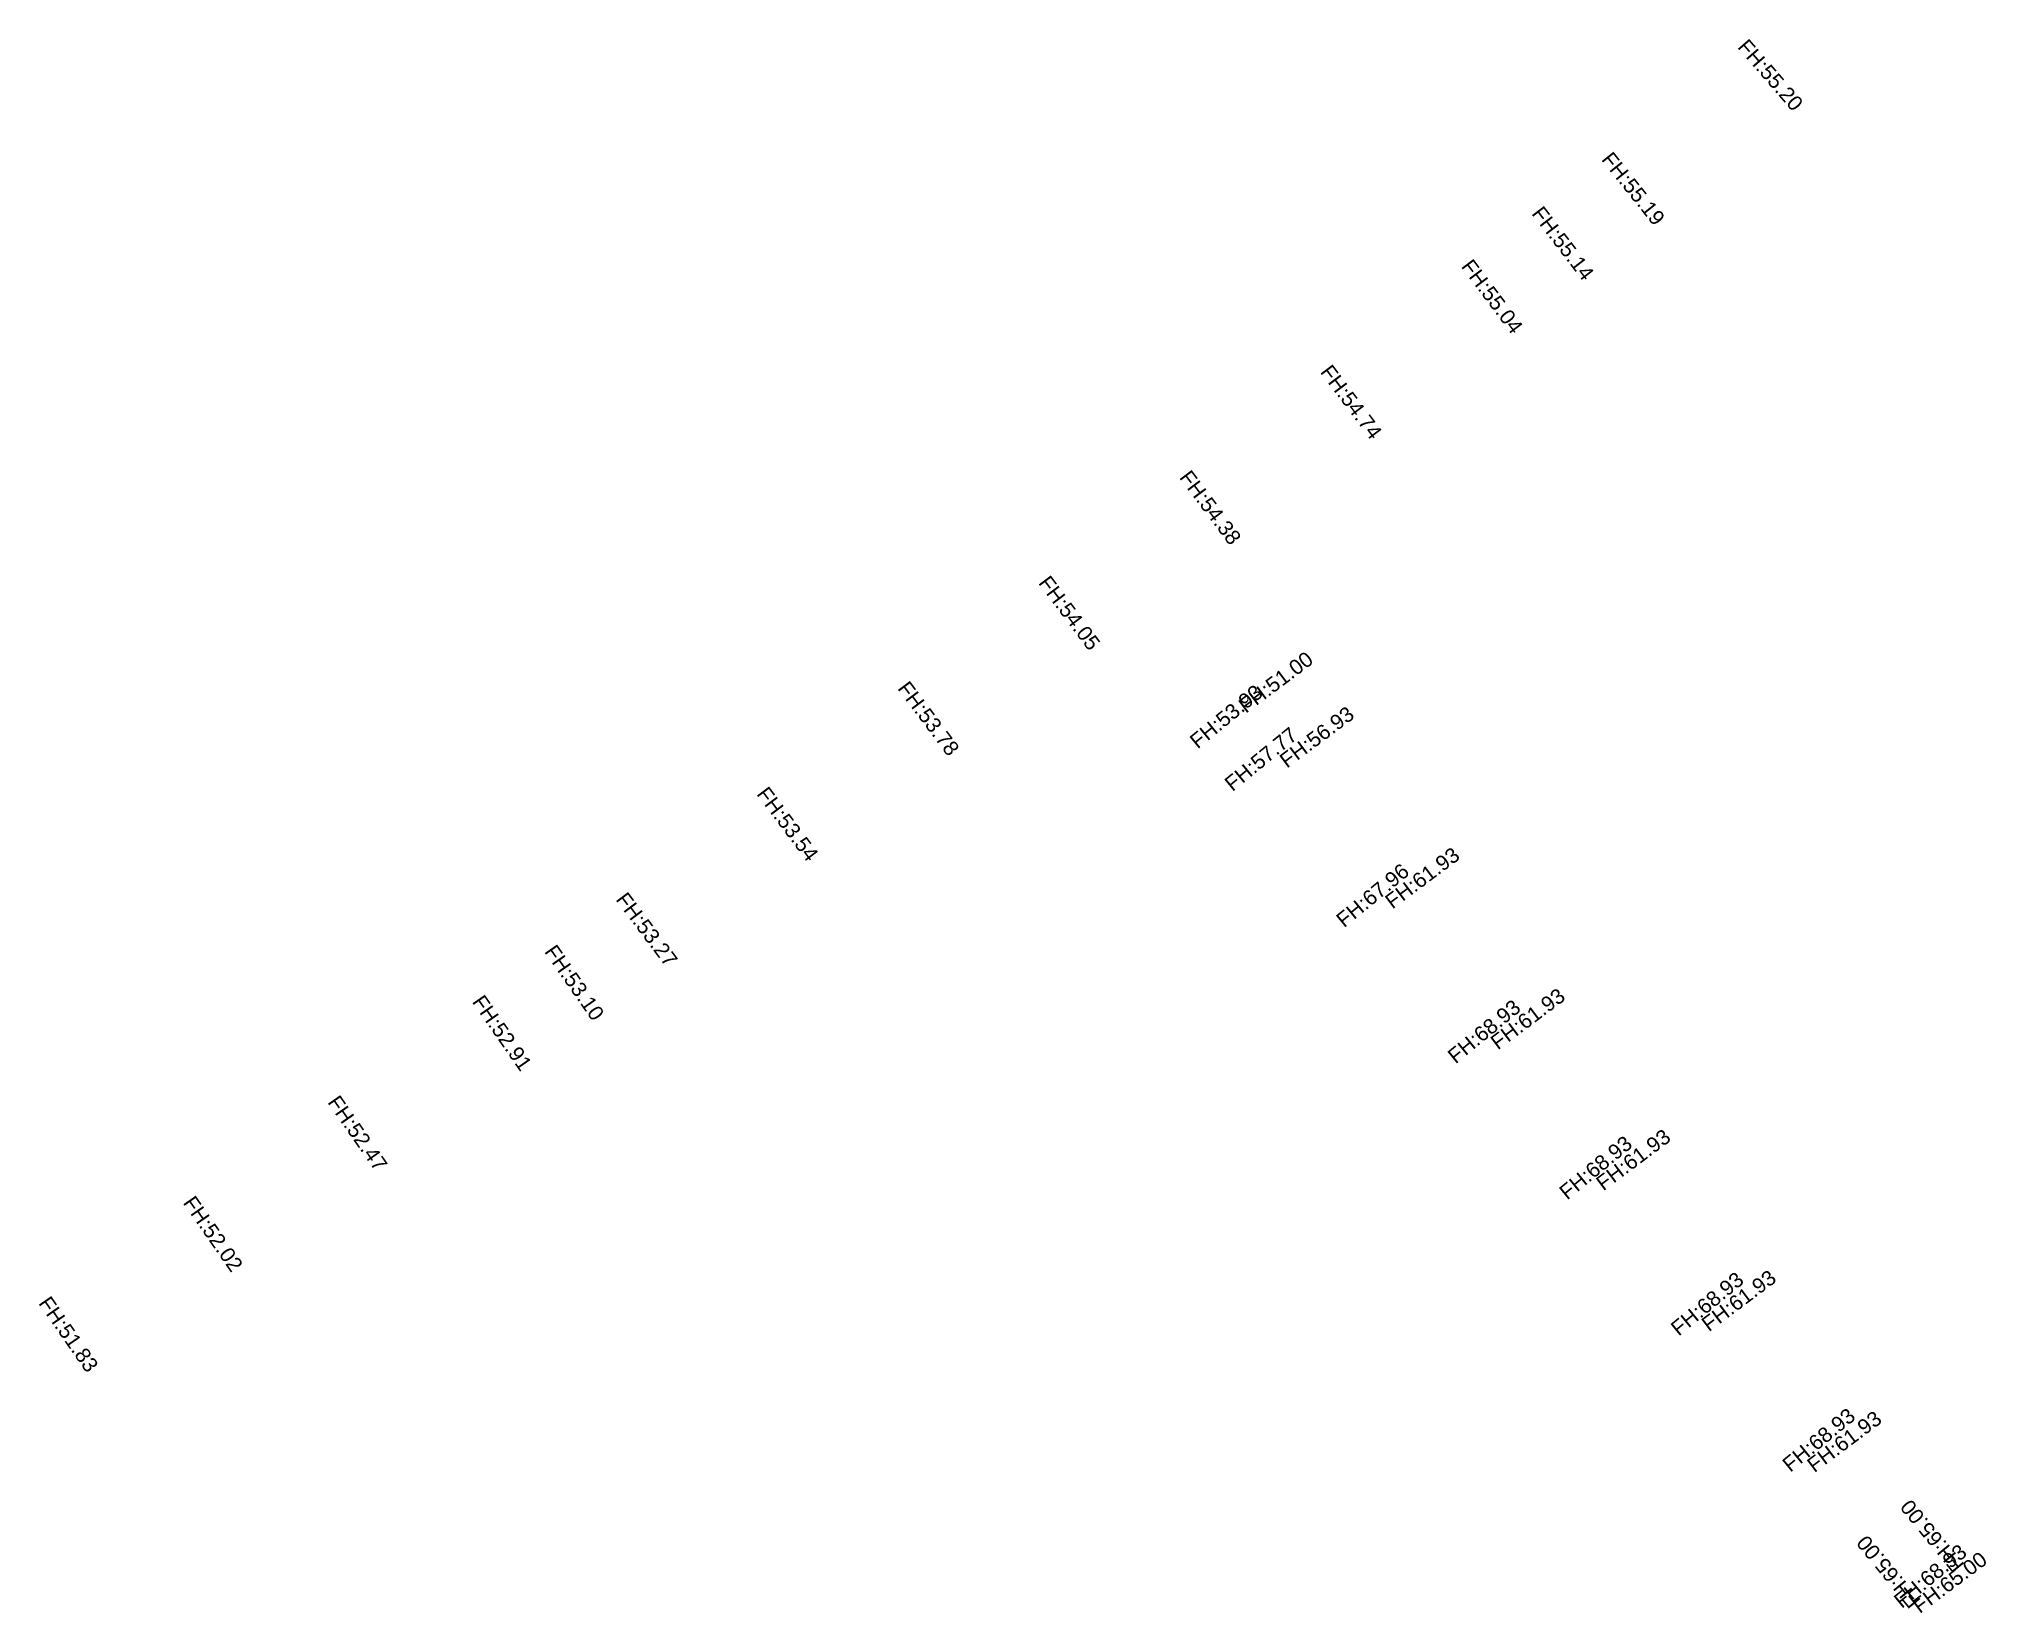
# Model space of a CAD drawing. Header units: millimetres. Extents: x 227572 to 269266, y 328772 to 443556.
# Drawn here: x 228063.7 to 228284.9, y 430202.6 to 430381.4 of the extents above; entities that cross this region are included whole.
import ezdxf

# ---------------------------------------------------------------- set-up
doc = ezdxf.new("R2010")
doc.units = ezdxf.units.MM
doc.layers.add('도로체인계획고', color=6, linetype='Continuous')
doc.styles.get("Standard").update_dxf_attribs({"font": 'arial.ttf'})

msp = doc.modelspace()

# ---------------------------------------------------------------- texts
at = {"layer": '도로체인계획고'}
for s, rotation, p in [('FH:55.20', 310.899, (228256.6, 430380.48)), ('FH:55.19', 308.6071, (228241.14, 430367.72)), ('FH:55.14', 307.4612, (228233.22, 430361.58)), ('FH:55.04', 306.8233, (228225.21, 430355.58)), ('FH:54.74', 306.8233, (228209.2, 430343.59)), ('FH:54.38', 306.8233, (228193.19, 430331.6)), ('FH:54.05', 306.8233, (228177.18, 430319.62)), ('FH:51.00', 36.8233, (228200.82, 430304.75)), ('FH:53.78', 306.8233, (228161.17, 430307.63)), ('FH:53.93', 39.3268, (228195.34, 430300.7)), ('FH:56.93', 36.8233, (228205.48, 430298.52)), ('FH:57.77', 39.3268, (228199.3, 430295.86)), ('FH:53.54', 306.8233, (228145.16, 430295.64)), ('FH:61.93', 36.8233, (228217.47, 430282.51)), ('FH:67.96', 39.3268, (228211.98, 430280.39)), ('FH:53.27', 306.8233, (228129.15, 430283.65)), ('FH:53.10', 304.8055, (228121.05, 430277.74)), ('FH:61.93', 36.8233, (228229.45, 430266.5)), ('FH:52.91', 304.8055, (228112.84, 430272.03)), ('FH:68.93', 39.3268, (228224.65, 430264.92)), ('FH:52.47', 304.8055, (228096.41, 430260.62)), ('FH:68.93', 39.3268, (228237.33, 430249.45)), ('FH:61.93', 36.8233, (228241.44, 430250.49)), ('FH:52.02', 304.8055, (228079.99, 430249.2)), ('FH:68.93', 39.3268, (228250, 430233.98)), ('FH:61.93', 36.8233, (228253.43, 430234.48)), ('FH:51.83', 304.8055, (228063.57, 430237.79)), ('FH:68.93', 39.3268, (228262.68, 430218.51)), ('FH:61.93', 36.8233, (228265.42, 430218.47)), ('FH:65.00', 129.3268, (228282.56, 430208.09)), ('FH:65.00', 129.3268, (228277.59, 430204.02)), ('FH:68.93', 39.3268, (228275.35, 430203.04)), ('FH:65.00', 36.8233, (228277.4, 430202.46))]:
    msp.add_text(s, height=1.7, rotation=rotation, dxfattribs=at).set_placement(p)

doc.saveas('drawing.dxf')
